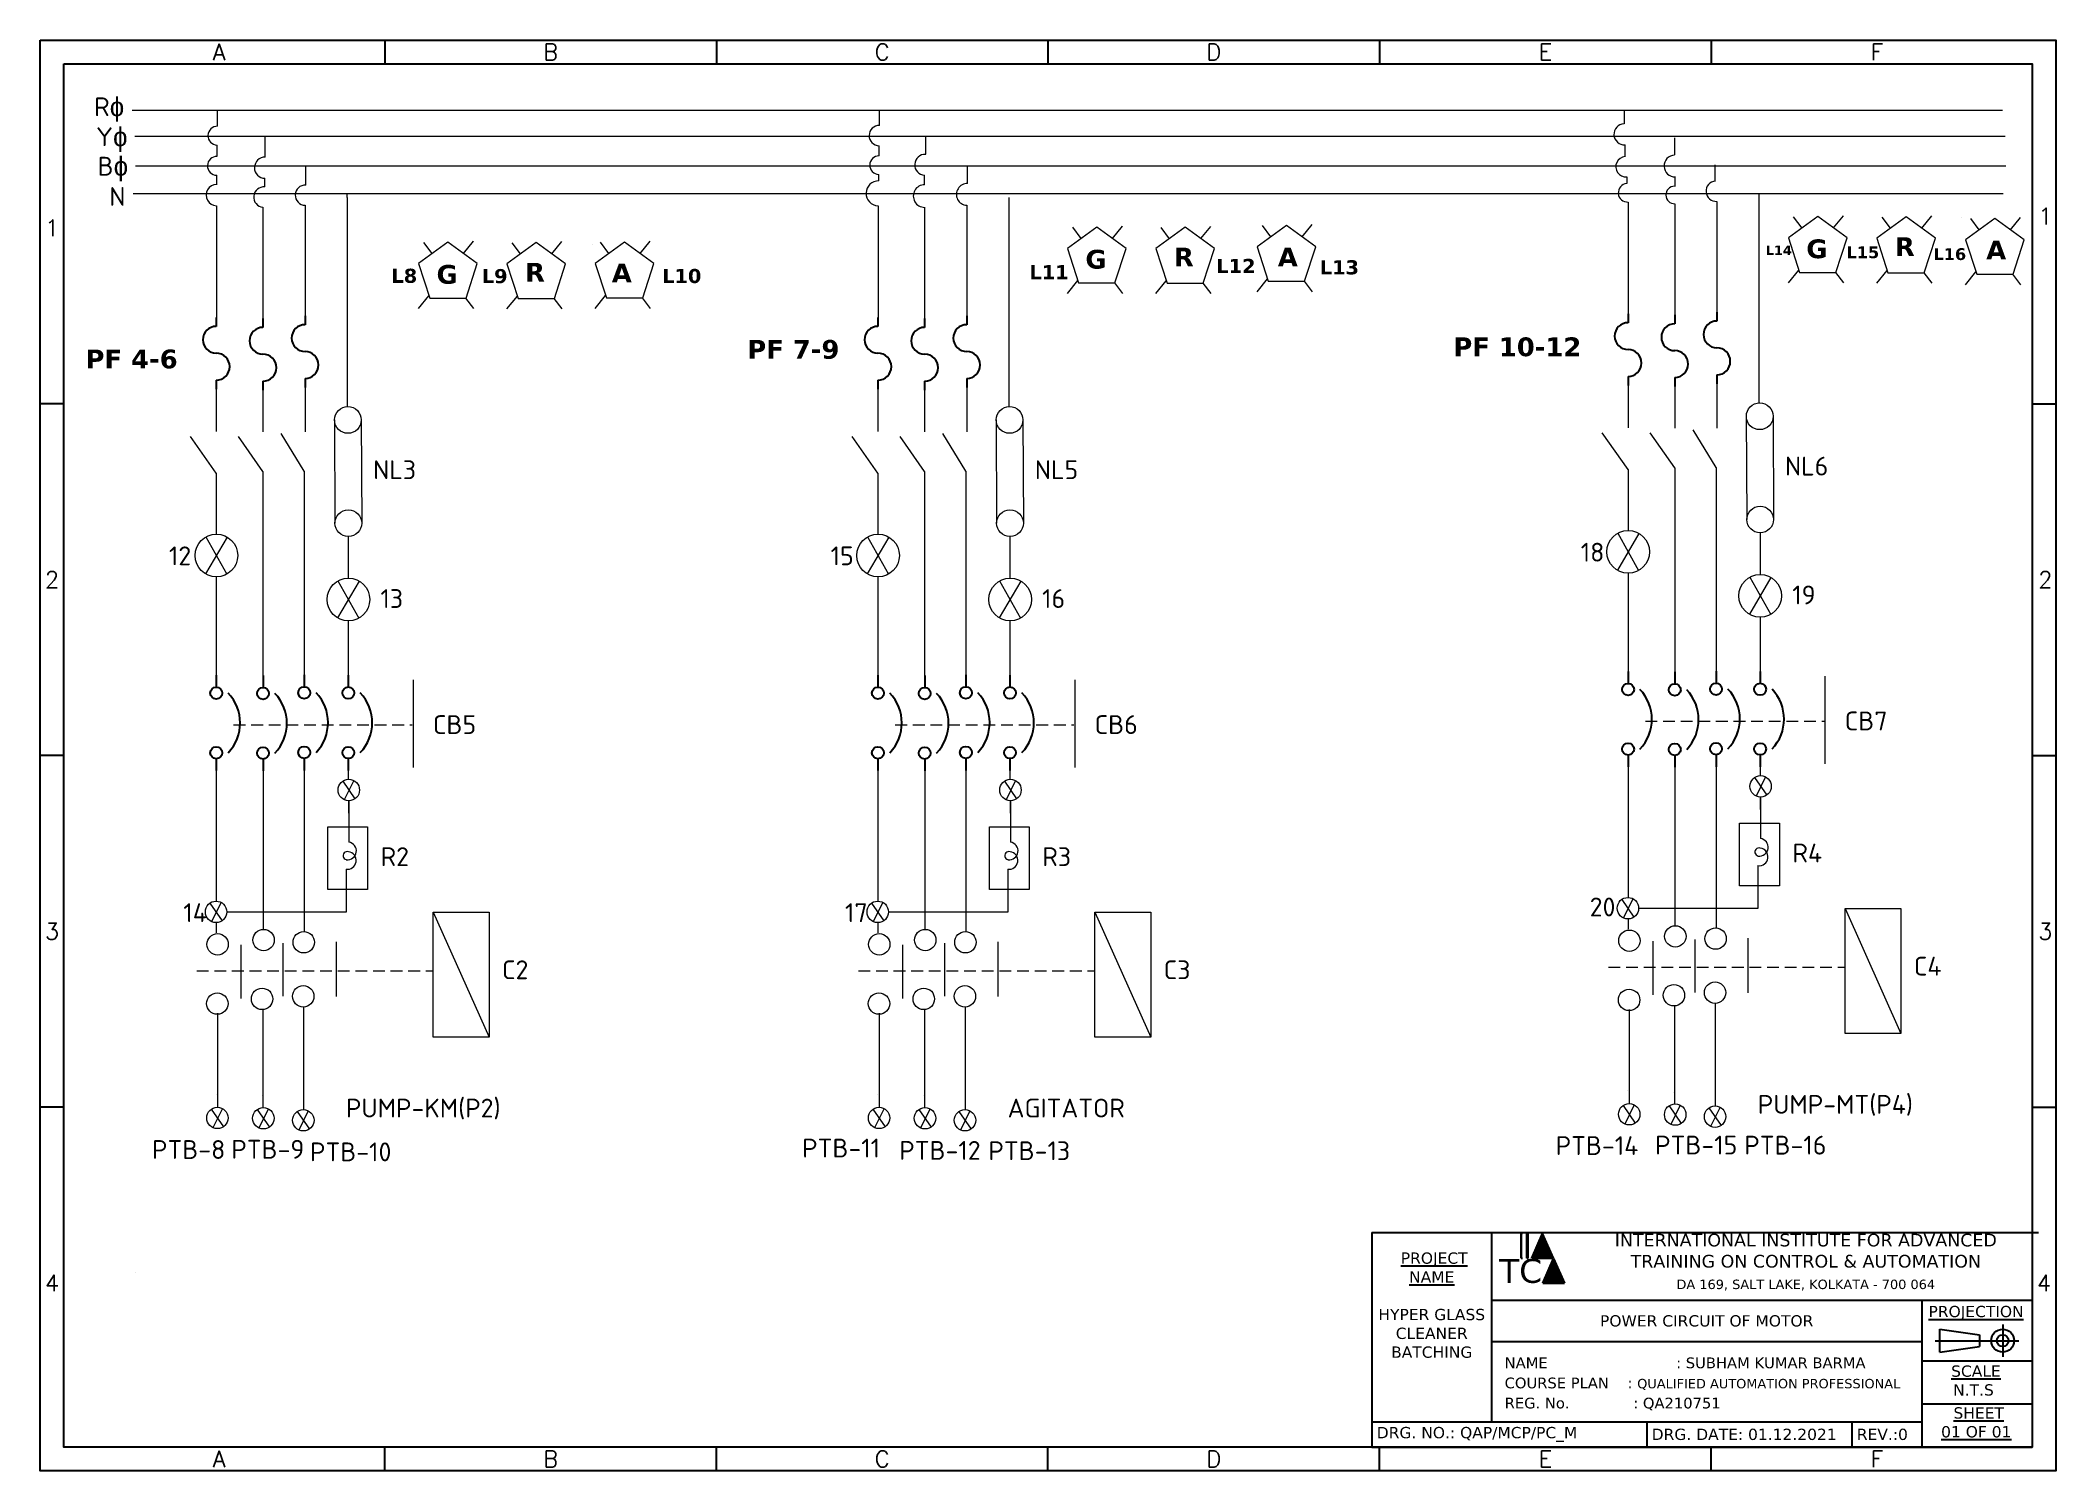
# Model space of a CAD drawing. Header units: millimetres. Extents: x 0 to 63260, y -9015 to 3579.
# Drawn here: x 43184 to 47472, y -3867 to -824 of the extents above; entities that cross this region are included whole.
import ezdxf
from ezdxf.enums import TextEntityAlignment as Align

# ---------------------------------------------------------------- set-up
doc = ezdxf.new("R2010")
doc.units = ezdxf.units.MM
doc.header["$LTSCALE"] = 10
doc.linetypes.add('DASHED', pattern=[0.75, 0.5, -0.25])
doc.styles.add('style2', font='verdana.ttf')

msp = doc.modelspace()

# ---------------------------------------------------------------- texts
at = {"color": 140, "style": 'style2'}
msp.add_text('TC', height=50.87, dxfattribs=at).set_placement((46333.3, -3467.4), align=Align.CENTER)
at = {"color": 2, "char_height": 35, "attachment_point": 5, "style": 'style2'}
for s, insert, width in [('{\\Fromans|c0;A}', (43564.7, -849), 705.35), ('{\\Fromans|c0;B}', (44270, -849), 705.35), ('{\\Fromans|c0;C}', (44975.4, -849), 705.35), ('{\\Fromans|c0;D}', (45680.7, -849), 705.35), ('{\\Fromans|c0;E}', (46386.1, -849), 705.35), ('\\pxqc;{\\Fromans|c0;F}', (47091.4, -849), 705.35), ('{\\Fromans|c0;1}', (47449.5, -1198.2), 50), ('{\\Fromans|c0;1}', (43209.5, -1223.2), 50), ('{\\Fromans|c0;2}', (43209.5, -1971.4), 50), ('{\\Fromans|c0;2}', (47449.5, -1971.4), 50), ('{\\Fromans|c0;3}', (43209.5, -2719.7), 50), ('{\\Fromans|c0;3}', (47449.5, -2719.7), 50), ('{\\Fromans|c0;4}', (43209.5, -3467.9), 50), ('{\\Fromans|c0;4}', (47446.6, -3467.9), 50), ('{\\Fromans|c0;A}', (43564.7, -3842), 705.35), ('{\\Fromans|c0;B}', (44270, -3842), 705.35), ('{\\Fromans|c0;C}', (44975.4, -3842), 705.35), ('{\\Fromans|c0;D}', (45680.7, -3842), 705.35), ('{\\Fromans|c0;E}', (46386.1, -3842), 705.35), ('\\pxqc;{\\Fromans|c0;F}', (47091.4, -3842), 705.35)]:
    msp.add_mtext(s, dxfattribs=dict(at, insert=insert, width=width))
at = {"lineweight": 9, "ltscale": 5, "attachment_point": 1}
for s, width, insert, char_height in [('{\\fISOCPEUR|b1|i0|c0|p34;Rɸ}', 22.558, (43299, -945.4), 40), ('{\\fISOCPEUR|b1|i0|c0|p34;Yɸ}', 22.558, (43303.1, -1009.3), 40), ('{\\fISOCPEUR|b1|i0|c0|p34;Bɸ}', 22.558, (43306.3, -1071.9), 40), ('{\\fISOCPEUR|b1|i0|c0|p34;N}', 22.558, (43331.3, -1136.4), 40), ('{\\fVerdana|b1|i0|c0|p34;R}', 72.089, (47129.4, -1243.1), 40), ('{\\fVerdana|b1|i0|c0|p34;G}', 72.089, (45407.6, -1269.8), 40), ('{\\fVerdana|b1|i0|c0|p34;R}', 72.089, (45595.9, -1265.2), 40), ('{\\fVerdana|b1|i0|c0|p34;A}', 72.089, (45816.9, -1265), 40), ('{\\fVerdana|b1|i0|c0|p34;L14}', 51.97, (46854.7, -1260.7), 20), ('{\\fVerdana|b1|i0|c0|p34;G}', 72.089, (46941.1, -1247.6), 40), ('{\\fVerdana|b1|i0|c0|p34;L15}', 51.97, (47026.5, -1262.6), 25), ('{\\fVerdana|b1|i0|c0|p34;L16}', 51.97, (47211.5, -1266.4), 25), ('{\\fVerdana|b1|i0|c0|p34;A}', 72.089, (47323.8, -1250.1), 40), ('{\\fVerdana|b1|i0|c0|p34;L8}', 51.97, (43931.3, -1310), 30), ('{\\fVerdana|b1|i0|c0|p34;G}', 72.089, (44027.3, -1302), 40), ('{\\fVerdana|b1|i0|c0|p34;L9}', 51.97, (44123.6, -1310.7), 30), ('{\\fVerdana|b1|i0|c0|p34;R}', 72.089, (44215.6, -1297.5), 40), ('{\\fVerdana|b1|i0|c0|p34;A}', 72.089, (44400.2, -1298.9), 40), ('{\\fVerdana|b1|i0|c0|p34;L10}', 51.97, (44507.2, -1310.4), 30), ('{\\fVerdana|b1|i0|c0|p34;L11}', 51.97, (45288.5, -1302.4), 30), ('{\\fVerdana|b1|i0|c0|p34;L12}', 51.97, (45686.1, -1289.1), 30), ('{\\fVerdana|b1|i0|c0|p34;L13}', 51.97, (45906.1, -1292), 30), ('{\\fVerdana|b1|i0|c0|p34;PF 10-12}', 334.848, (46190.3, -1456.1), 40), ('{\\fVerdana|b1|i0|c0|p34;PF 4-6}', 334.848, (43280.7, -1482), 40), ('{\\fVerdana|b1|i0|c0|p34;PF 7-9}', 334.848, (44688.4, -1461.5), 40), ('{\\fISOCPEUR|b1|i0|c0|p34;NL6}', 22.558, (46895.7, -1709.9), 40), ('{\\fISOCPEUR|b1|i0|c0|p34;NL3}', 22.558, (43892.5, -1717.6), 40), ('{\\fISOCPEUR|b1|i0|c0|p34;NL5}', 22.558, (45300, -1717.6), 40), ('{\\fISOCPEUR|b1|i0|c0|p34;12}', 22.558, (43458.1, -1900.8), 40), ('{\\fISOCPEUR|b1|i0|c0|p34;15}', 22.558, (44865.6, -1900.8), 40), ('{\\fISOCPEUR|b1|i0|c0|p34;18}', 22.558, (46461.3, -1893), 40), ('{\\fISOCPEUR|b1|i0|c0|p34;13}', 22.558, (43908, -1991.7), 40), ('{\\fISOCPEUR|b1|i0|c0|p34;16}', 22.558, (45315.5, -1991.7), 40), ('{\\fISOCPEUR|b1|i0|c0|p34;19}', 22.558, (46911.2, -1984), 40), ('{\\fISOCPEUR|b1|i0|c0|p34;CB5}', 22.558, (44019.7, -2259.8), 40), ('{\\fISOCPEUR|b1|i0|c0|p34;CB6}', 22.558, (45427.2, -2259.8), 40), ('{\\fISOCPEUR|b1|i0|c0|p34;CB7}', 22.558, (47022.9, -2252), 40), ('{\\fISOCPEUR|b1|i0|c0|p34;R2}', 22.558, (43908.4, -2540.7), 40), ('{\\fISOCPEUR|b1|i0|c0|p34;R3}', 22.558, (45315.9, -2540.7), 40), ('{\\fISOCPEUR|b1|i0|c0|p34;R4}', 22.558, (46911.6, -2532.9), 40), ('{\\fISOCPEUR|b1|i0|c0|p34;20}', 22.558, (46480.3, -2647.8), 40), ('{\\fISOCPEUR|b1|i0|c0|p34;14}', 22.558, (43488.8, -2659.9), 40), ('{\\fISOCPEUR|b1|i0|c0|p34;17}', 22.558, (44896.3, -2659.9), 40), ('{\\fISOCPEUR|b1|i0|c0|p34;C2}', 22.558, (44166.7, -2781.4), 40), ('{\\fISOCPEUR|b1|i0|c0|p34;C3}', 22.558, (45574.2, -2781.4), 40), ('{\\fISOCPEUR|b1|i0|c0|p34;C4}', 22.558, (47169.9, -2773.7), 40), ('{\\fISOCPEUR|b1|i0|c0|p34;PUMP-KM(P2)}', 40, (43834.6, -3075.6), 40), ('{\\fISOCPEUR|b1|i0|c0|p34;AGITATOR}', 40, (45242.1, -3075.6), 40), ('{\\fISOCPEUR|b1|i0|c0|p34;PUMP-MT(P4)}', 40, (46837.8, -3067.8), 40), ('{\\fISOCPEUR|b1|i0|c0|p34;PTB-8}', 22.558, (43422, -3163.8), 40), ('{\\fISOCPEUR|b1|i0|c0|p34;PTB-9}', 22.558, (43590.7, -3163.3), 40), ('{\\fISOCPEUR|b1|i0|c0|p34;PTB-10}', 22.558, (43758.1, -3168.8), 40), ('{\\fISOCPEUR|b1|i0|c0|p34;PTB-11}', 22.558, (44805, -3160.7), 40), ('{\\fISOCPEUR|b1|i0|c0|p34;PTB-12}', 22.558, (45011.6, -3165.7), 40), ('{\\fISOCPEUR|b1|i0|c0|p34;PTB-13}', 22.558, (45201.2, -3166.4), 40), ('{\\fISOCPEUR|b1|i0|c0|p34;PTB-14}', 22.558, (46407.9, -3155.4), 40), ('{\\fISOCPEUR|b1|i0|c0|p34;PTB-15}', 22.558, (46619.4, -3154.3), 40), ('{\\fISOCPEUR|b1|i0|c0|p34;PTB-16}', 22.558, (46809.1, -3154.5), 40)]:
    msp.add_mtext_dynamic_manual_height_columns(s, width=width, gutter_width=12.5, heights=[0], dxfattribs=dict(at, insert=insert, char_height=char_height))
at = {"color": 140, "width": 963.119, "attachment_point": 2, "style": 'style2'}
for s, insert, char_height in [('INTERNATIONAL INSTITUTE FOR ADVANCED\\PTRAINING ON CONTROL & AUTOMATION', (46940, -3362.9), 27), ('DA 169, SALT LAKE, KOLKATA - 700 064', (46940, -3460.6), 20)]:
    msp.add_mtext(s, dxfattribs=dict(at, insert=insert, char_height=char_height))
at = {"color": 211, "char_height": 24, "style": 'style2'}
for s, insert, width, attachment_point in [('\\pxqc;\\P {\\LPROJECT\\PNAME} \\P\\PHYPER GLASS CLEANER BATCHING', (46016.9, -3495), 254.85, 4), ('\\pxqc;POWER CIRCUIT OF MOTOR', (46729.2, -3548.5), 914.86, 5), ('\\pxqc;{\\LPROJECTION} ', (47302.2, -3531.7), 235, 5), (' {\\LSCALE} \\PN.T.S\\P ', (47296.7, -3695.4), 235, 5), (' {\\LSHEET\\P01 OF 01\\P} ', (47302.6, -3784.4), 235, 5), (' DRG. NO.: QAP/MCP/PC_M', (46016.9, -3789.9), 579.277, 4), (' DRG. DATE: 01.12.2021', (46601.7, -3789.9), 457.43, 4), (' REV.:0 ', (47038, -3789.9), 457.43, 4)]:
    msp.add_mtext(s, dxfattribs=dict(at, insert=insert, width=width, attachment_point=attachment_point))
at = {"color": 211, "insert": (46208.2, -3682.4), "char_height": 22.8, "width": 1173.883, "attachment_point": 4, "line_spacing_factor": 1.125, "style": 'style2'}
msp.add_mtext('^INAME^I^I^I: SUBHAM KUMAR BARMA\\P^ICOURSE PLAN    : {\\H0.87719x;QUALIFIED AUTOMATION PROFESSIONAL}              \\P^IREG. No.^I^I: QA210751', dxfattribs=at)

# ---------------------------------------------------------------- blocks, each defined once
blk = doc.blocks.new('Fuse')
at = {"color": 7}
for p, q in [((0, 0), (0.05, 0)), ((0.35, 0), (0.4, 0))]:
    blk.add_line(p, q, dxfattribs=at)
for centre, start, end in [((0.125, 0), 180, 0), ((0.275, 0), 0, 180)]:
    blk.add_arc(centre, 0.075, start, end, dxfattribs=at)
blk = doc.blocks.new('Circuit Breaker')
at = {"color": 7}
for p, q in [((0, 0), (0.049999, 0)), ((0.349999, 0), (0.399999, 0))]:
    blk.add_line(p, q, dxfattribs=at)
for centre in [(0.074999, 0), (0.324999, 0)]:
    blk.add_circle(centre, 0.025, dxfattribs=at)
blk.add_arc((0.199999, -0.081249), 0.18125, 46.39717, 133.6028, dxfattribs=at)

# ---------------------------------------------------------------- hatches: boundary and pattern name
h = msp.add_hatch(color=140)
h.paths.add_polyline_path([(46337.3, -3362.3), (46334.3, -3362.3), (46334.3, -3414.7), (46337.3, -3414.7)])
h.paths.add_polyline_path([(46349.6, -3362.3), (46346.6, -3362.3), (46346.6, -3414.7), (46349.6, -3414.7)])
for color, points in [(2, [(46380.2, -3362.3), (46357.2, -3414.7), (46403.2, -3414.7)]), (1, [(46403.6, -3415.6), (46380.6, -3468), (46426.6, -3468)])]:
    msp.add_hatch(color=color).paths.add_polyline_path(points)

# ---------------------------------------------------------------- linework, layer by layer
at = {"color": 6}
for p, q in [((43917.3, -824), (43917.3, -874)), ((44622.7, -824), (44622.7, -874)), ((45328, -824), (45328, -874)), ((46033.4, -824), (46033.4, -874)), ((46738.7, -824), (46738.7, -874)), ((43234.5, -1597.3), (43184.5, -1597.3)), ((47421.6, -1597.3), (47471.3, -1597.3)), ((43234.5, -2345.5), (43184.5, -2345.5)), ((47421.6, -2345.5), (47471.6, -2345.5)), ((43234.5, -3093.8), (43184.5, -3093.8)), ((47421.6, -3093.8), (47471.6, -3093.8)), ((43917.3, -3867), (43917.3, -3817)), ((44622.7, -3867), (44622.7, -3817)), ((45328, -3867), (45328, -3817)), ((46033.4, -3867), (46033.4, -3817)), ((46738.7, -3867), (46738.7, -3817))]:
    msp.add_line(p, q, dxfattribs=at)
at = {"lineweight": 9, "ltscale": 5}
for p, q in [((43380.2, -972.5), (47358.3, -972.5)), ((43561.5, -1006.8), (43561.5, -972.5)), ((44969.4, -1005), (44969.4, -972.5)), ((46526.1, -972.5), (46553.4, -972.5)), ((46553.4, -972.5), (46553.4, -1001.7)), ((43385.8, -1027.7), (47363.9, -1027.7)), ((43662.9, -1054.8), (43662.9, -1027.7)), ((45068, -1048.1), (45068, -1027.7)), ((43560.6, -1070.8), (43560.6, -1046.9)), ((43560.6, -1046.9), (43560.6, -1046.9)), ((43662.9, -1072.4), (43662.9, -1054.8)), ((43662.9, -1054.8), (43662.9, -1054.8)), ((44968.8, -1069.9), (44968.8, -1048.2)), ((44968.8, -1048.2), (44968.8, -1048.2)), ((45068, -1066.6), (45068, -1048.1)), ((46555.4, -1046.6), (46555.4, -1071.6)), ((46660.9, -1031.2), (46660.9, -1067.5)), ((43387.3, -1091.4), (47365.4, -1091.4)), ((43559.8, -1131.2), (43559.8, -1111.1)), ((43749.1, -1131.9), (43749.1, -1091.4)), ((44968.2, -1123.1), (44968.2, -1109.3)), ((45065.6, -1131.2), (45065.6, -1111.1)), ((45157.1, -1128.9), (45157.1, -1091.4)), ((46559.1, -1114.4), (46559.1, -1129)), ((46661.5, -1114.1), (46661.5, -1135)), ((46746.8, -1089), (46746.8, -1124.3)), ((43381.7, -1150), (47359.8, -1150)), ((43662.3, -1136.1), (43662.3, -1117.5)), ((43837, -1158.3), (43837, -1150)), ((46840.2, -1150.5), (46840.2, -1405.1)), ((43559.1, -1175.9), (43559.1, -1413.6)), ((43658.1, -1179.3), (43658.1, -1415.8)), ((43747.8, -1175.1), (43747.8, -1410.4)), ((43837, -1158.3), (43837, -1412.8)), ((44966.6, -1175.9), (44966.6, -1413.6)), ((45065.6, -1179.3), (45065.6, -1415.8)), ((45155.3, -1175.1), (45155.3, -1410.4)), ((45244.5, -1158.3), (45244.5, -1412.8)), ((46562.2, -1168.1), (46562.2, -1405.8)), ((46661.3, -1171.6), (46661.3, -1408)), ((46751, -1167.3), (46751, -1402.7)), ((46932.1, -1223.4), (46914.2, -1199.7)), ((46914.2, -1199.7), (46914.2, -1199.7)), ((46998.6, -1223.3), (47019.9, -1197.2)), ((47019.9, -1197.2), (47019.9, -1197.2)), ((47120.1, -1223.9), (47102.2, -1200.2)), ((47102.2, -1200.2), (47102.2, -1200.2)), ((47186.5, -1223.8), (47207.9, -1197.7)), ((45398.6, -1245.5), (45380.7, -1221.8)), ((45380.7, -1221.8), (45380.7, -1221.8)), ((45465, -1245.5), (45486.4, -1219.3)), ((45486.4, -1219.3), (45486.4, -1219.3)), ((45586.6, -1246.1), (45568.6, -1222.4)), ((45568.6, -1222.4), (45568.6, -1222.4)), ((45653, -1246), (45674.4, -1219.9)), ((45802, -1241.8), (45784, -1218.1)), ((45868.4, -1241.8), (45889.8, -1215.6)), ((47271.9, -1201.8), (47271.9, -1201.8)), ((47308.9, -1226.9), (47291, -1203.2)), ((47375.3, -1226.9), (47396.7, -1200.7)), ((44018.3, -1277.7), (44000.4, -1254)), ((44000.4, -1254), (44000.4, -1254)), ((44084.7, -1277.7), (44106.1, -1251.5)), ((44106.1, -1251.5), (44106.1, -1251.5)), ((44206.2, -1278.3), (44188.3, -1254.6)), ((44188.3, -1254.6), (44188.3, -1254.6)), ((44272.7, -1278.2), (44294.1, -1252.1)), ((44359.3, -1259), (44359.3, -1259)), ((44394.1, -1277.4), (44376.1, -1253.7)), ((44460.5, -1277.4), (44481.9, -1251.2)), ((46902.9, -1340.3), (46925.2, -1313.1)), ((47020.6, -1340.3), (47003.7, -1318.1)), ((47090.9, -1340.8), (47113.1, -1313.7)), ((47208.5, -1340.8), (47191.7, -1318.6)), ((47279.7, -1343.9), (47301.9, -1316.7)), ((47397.3, -1343.9), (47380.5, -1321.6)), ((43989.1, -1394.7), (44011.3, -1367.5)), ((44177.1, -1395.2), (44199.3, -1368.1)), ((44364.9, -1394.4), (44387.1, -1367.2)), ((45369.4, -1362.5), (45391.6, -1335.3)), ((45487, -1362.5), (45470.2, -1340.2)), ((45557.4, -1363), (45579.6, -1335.8)), ((45675, -1363), (45658.2, -1340.8)), ((45772.8, -1358.8), (45795, -1331.6)), ((45890.4, -1358.8), (45873.6, -1336.6)), ((43559.1, -1413.6), (43559.1, -1413.6)), ((43837, -1412.8), (43837, -1603.3)), ((44106.7, -1394.7), (44089.9, -1372.5)), ((44294.7, -1395.2), (44277.9, -1373)), ((44482.5, -1394.4), (44465.7, -1372.1)), ((44966.6, -1413.6), (44966.6, -1413.6)), ((45244.5, -1412.8), (45244.5, -1603.3)), ((46562.2, -1405.8), (46562.2, -1405.8)), ((46840.2, -1405.1), (46840.2, -1595.5)), ((43558.8, -1565.9), (43558.8, -1656.6)), ((43658.1, -1568.1), (43658.1, -1657.3)), ((43747.7, -1562.4), (43747.7, -1657.3)), ((44966.3, -1565.9), (44966.3, -1656.6)), ((45065.6, -1568.1), (45065.6, -1657.3)), ((45155.2, -1562.4), (45155.2, -1657.3)), ((46562, -1558.2), (46562, -1648.8)), ((46661.3, -1560.4), (46661.3, -1649.5)), ((46750.9, -1554.6), (46750.9, -1649.5)), ((46813.5, -1623.9), (46814.5, -1843.6)), ((46870.4, -1623.9), (46871.3, -1843.5)), ((43558.7, -1745.1), (43503.7, -1666.7)), ((43503.7, -1666.7), (43503.7, -1666.7)), ((43658.1, -1741.6), (43605.8, -1666.7)), ((43605.8, -1666.7), (43605.8, -1666.7)), ((43658.1, -1657.3), (43658.1, -1657.3)), ((43746, -1740.5), (43697, -1660.3)), ((43747.7, -1657.3), (43747.7, -1657.3)), ((43810.4, -1631.7), (43811.3, -1851.3)), ((43867.2, -1631.7), (43868.1, -1851.2)), ((44966.2, -1745.1), (44911.2, -1666.7)), ((44911.2, -1666.7), (44911.2, -1666.7)), ((45065.6, -1741.6), (45013.3, -1666.7)), ((45013.3, -1666.7), (45013.3, -1666.7)), ((45065.6, -1657.3), (45065.6, -1657.3)), ((45153.5, -1740.5), (45104.5, -1660.3)), ((45155.2, -1657.3), (45155.2, -1657.3)), ((45217.9, -1631.7), (45218.8, -1851.3)), ((45274.7, -1631.7), (45275.6, -1851.2)), ((46561.9, -1737.3), (46506.9, -1658.9)), ((46506.9, -1658.9), (46506.9, -1658.9)), ((46661.3, -1733.9), (46609, -1658.9)), ((46609, -1658.9), (46609, -1658.9)), ((46661.3, -1649.5), (46661.3, -1649.5)), ((46749.2, -1732.7), (46700.2, -1652.6)), ((46750.9, -1649.5), (46750.9, -1649.5)), ((43558.7, -1745.1), (43558.7, -1874.6)), ((43558.7, -1745.1), (43558.7, -1745.1)), ((43658.1, -1741.6), (43658.1, -1978.4)), ((43746, -1740.5), (43746, -1979.6)), ((44966.2, -1745.1), (44966.2, -1874.6)), ((44966.2, -1745.1), (44966.2, -1745.1)), ((45065.6, -1741.6), (45065.6, -1978.4)), ((45153.5, -1740.5), (45153.5, -1979.6)), ((46561.9, -1737.3), (46561.9, -1866.8)), ((46561.9, -1737.3), (46561.9, -1737.3)), ((46661.3, -1733.9), (46661.3, -1970.7)), ((46749.2, -1732.7), (46749.2, -1971.8)), ((43581.8, -1880.8), (43536.1, -1959.1)), ((43536.7, -1880.4), (43581.2, -1959.5)), ((43839.7, -1879.7), (43839.7, -1968.3)), ((44989.3, -1880.8), (44943.6, -1959.1)), ((44944.2, -1880.4), (44988.7, -1959.5)), ((45247.2, -1879.7), (45247.2, -1968.3)), ((46585, -1873), (46539.3, -1951.4)), ((46539.9, -1872.7), (46584.4, -1951.7)), ((46842.9, -1872), (46842.9, -1960.5)), ((43558.7, -1919.5), (43558.7, -1920.4)), ((44966.2, -1919.5), (44966.2, -1920.4)), ((46561.9, -1911.7), (46561.9, -1912.6)), ((43558.7, -1965.3), (43558.7, -1978.4)), ((44966.2, -1965.3), (44966.2, -1978.4)), ((46561.9, -1957.6), (46561.9, -1970.7)), ((46561.9, -1970.7), (46561.9, -1970.7)), ((46561.9, -1970.7), (46561.9, -2167.9)), ((46661.3, -1970.7), (46661.3, -1970.7)), ((46661.3, -1970.7), (46661.3, -2167.9)), ((46749.2, -1971.8), (46749.2, -1971.8)), ((46749.2, -1971.8), (46749.2, -2167.9)), ((46865.9, -1966.7), (46820.2, -2045)), ((46820.8, -1966.4), (46865.3, -2045.4)), ((43558.7, -1978.4), (43558.7, -1978.4)), ((43558.7, -1978.4), (43558.7, -2175.6)), ((43658.1, -1978.4), (43658.1, -1978.4)), ((43658.1, -1978.4), (43658.1, -2175.6)), ((43746, -1979.6), (43746, -1979.6)), ((43746, -1979.6), (43746, -2175.6)), ((43862.7, -1974.5), (43817, -2052.8)), ((43817.6, -1974.1), (43862.1, -2053.1)), ((43839.7, -2013.4), (43839.7, -2013.9)), ((44966.2, -1978.4), (44966.2, -1978.4)), ((44966.2, -1978.4), (44966.2, -2175.6)), ((45065.6, -1978.4), (45065.6, -1978.4)), ((45065.6, -1978.4), (45065.6, -2175.6)), ((45153.5, -1979.6), (45153.5, -1979.6)), ((45153.5, -1979.6), (45153.5, -2175.6)), ((45270.2, -1974.5), (45224.5, -2052.8)), ((45225.1, -1974.1), (45269.6, -2053.1)), ((45247.2, -2013.4), (45247.2, -2013.9)), ((46842.9, -2005.6), (46842.9, -2006.1)), ((46842.9, -2051.2), (46842.9, -2167.9)), ((43839.7, -2059), (43839.7, -2175.6)), ((45247.2, -2059), (45247.2, -2175.6)), ((43558.7, -2175.6), (43558.7, -2175.6)), ((43658.1, -2175.6), (43658.1, -2175.6)), ((43746, -2175.6), (43746, -2175.6)), ((43839.7, -2175.6), (43839.7, -2175.6)), ((43977.4, -2184.3), (43977.4, -2370.9)), ((44966.2, -2175.6), (44966.2, -2175.6)), ((45065.6, -2175.6), (45065.6, -2175.6)), ((45153.5, -2175.6), (45153.5, -2175.6)), ((45247.2, -2175.6), (45247.2, -2175.6)), ((45384.9, -2184.3), (45384.9, -2370.9)), ((46561.9, -2167.9), (46561.9, -2167.9)), ((46661.3, -2167.9), (46661.3, -2167.9)), ((46749.2, -2167.9), (46749.2, -2167.9)), ((46842.9, -2167.9), (46842.9, -2167.9)), ((46980.6, -2176.5), (46980.6, -2363.2)), ((43558.7, -2377.8), (43558.7, -2586.9)), ((43658.2, -2378.5), (43658.2, -2589.9)), ((43745.8, -2377.1), (43745.8, -2588.7)), ((43827.8, -2400.2), (43853.7, -2437.8)), ((43851.4, -2398.8), (43831.2, -2439.8)), ((43839.7, -2377.6), (43839.7, -2396.8)), ((43839.7, -2396.8), (43839.7, -2396.8)), ((44966.2, -2377.8), (44966.2, -2586.9)), ((45065.7, -2378.5), (45065.7, -2589.9)), ((45153.3, -2377.1), (45153.3, -2588.7)), ((45235.3, -2400.2), (45261.2, -2437.8)), ((45258.9, -2398.8), (45238.7, -2439.8)), ((45247.2, -2377.6), (45247.2, -2396.8)), ((45247.2, -2396.8), (45247.2, -2396.8)), ((46561.9, -2370), (46561.9, -2579.2)), ((46661.3, -2370.7), (46661.3, -2582.2)), ((46749, -2369.3), (46749, -2580.9)), ((46831, -2392.5), (46856.9, -2430)), ((46854.5, -2391), (46834.4, -2432)), ((46842.9, -2369.8), (46842.9, -2389)), ((46842.9, -2389), (46842.9, -2389)), ((43840.7, -2441.8), (43840.7, -2468.4)), ((43840.7, -2468.4), (43840.7, -2441.8)), ((45248.2, -2441.8), (45248.2, -2468.4)), ((45248.2, -2468.4), (45248.2, -2441.8)), ((46843.9, -2434.1), (46843.9, -2460.7)), ((46843.9, -2460.7), (46843.9, -2434.1)), ((43840.7, -2468.4), (43840.6, -2530)), ((43840.7, -2468.4), (43840.7, -2468.4)), ((45248.2, -2468.4), (45248.1, -2530)), ((45248.2, -2468.4), (45248.2, -2468.4)), ((46843.9, -2460.7), (46843.7, -2522.2)), ((46843.9, -2460.7), (46843.9, -2460.7)), ((46843.7, -2522.2), (46843.7, -2522.2)), ((46843.7, -2522.2), (46843.7, -2522.2)), ((43558.7, -2568.9), (43558.7, -2655.4)), ((43840.6, -2530), (43840.6, -2530)), ((43840.6, -2530), (43840.6, -2530)), ((44966.2, -2568.9), (44966.2, -2655.4)), ((45248.1, -2530), (45248.1, -2530)), ((45248.1, -2530), (45248.1, -2530)), ((46561.9, -2561.2), (46561.9, -2647.6)), ((43558.7, -2586.9), (43558.7, -2586.9)), ((43658.2, -2589.9), (43658.2, -2589.9)), ((43658.2, -2589.9), (43658.2, -2715.7)), ((43745.8, -2588.7), (43745.8, -2588.7)), ((43745.8, -2588.7), (43745.8, -2720.2)), ((43834.9, -2587.5), (43834.9, -2624.1)), ((44966.2, -2586.9), (44966.2, -2586.9)), ((45065.7, -2589.9), (45065.7, -2589.9)), ((45065.7, -2589.9), (45065.7, -2715.7)), ((45153.3, -2588.7), (45153.3, -2588.7)), ((45153.3, -2588.7), (45153.3, -2720.2)), ((45242.4, -2587.5), (45242.4, -2624.1)), ((46561.9, -2579.2), (46561.9, -2579.2)), ((46661.3, -2582.2), (46661.3, -2582.2)), ((46661.3, -2582.2), (46661.3, -2708)), ((46749, -2580.9), (46749, -2580.9)), ((46749, -2580.9), (46749, -2712.5)), ((46838.1, -2579.8), (46838.1, -2616.3)), ((43569, -2658), (43548.9, -2699)), ((43834.9, -2624.1), (43834.9, -2679)), ((44976.5, -2658), (44956.4, -2699)), ((45242.4, -2624.1), (45242.4, -2679)), ((46548.6, -2651.7), (46574.5, -2689.2)), ((46572.2, -2650.2), (46552.1, -2691.2)), ((46838.1, -2616.3), (46838.1, -2671.2)), ((43535.6, -2679), (43535.3, -2679)), ((43545.4, -2659.4), (43571.3, -2697)), ((43558.7, -2678.7), (43558.7, -2679)), ((43558.9, -2679), (43558.7, -2679)), ((43834.9, -2679), (43581.2, -2679)), ((44020.4, -2678.7), (44139.4, -2945)), ((44943.1, -2679), (44942.8, -2679)), ((44952.9, -2659.4), (44978.8, -2697)), ((44966.2, -2678.7), (44966.2, -2679)), ((44966.4, -2679), (44966.2, -2679)), ((45242.4, -2679), (44988.7, -2679)), ((45427.9, -2678.7), (45546.9, -2945)), ((46538.7, -2671.2), (46538.5, -2671.2)), ((46561.9, -2670.9), (46561.9, -2671.2)), ((46562.1, -2671.2), (46561.9, -2671.2)), ((46561.9, -2693.3), (46561.9, -2714.7)), ((46838.1, -2671.2), (46584.4, -2671.2)), ((47023.6, -2670.9), (47142.5, -2937.3)), ((43558.7, -2701), (43558.7, -2722.5)), ((43558.7, -2722.5), (43558.7, -2722.5)), ((43658.2, -2715.7), (43658.2, -2715.7)), ((43745.8, -2720.2), (43745.8, -2720.2)), ((43813.8, -2741.7), (43813.8, -2858)), ((44966.2, -2701), (44966.2, -2722.5)), ((44966.2, -2722.5), (44966.2, -2722.5)), ((45065.7, -2715.7), (45065.7, -2715.7)), ((45153.3, -2720.2), (45153.3, -2720.2)), ((45221.3, -2741.7), (45221.3, -2858)), ((46561.9, -2714.7), (46561.9, -2714.7)), ((46614.4, -2740.3), (46614.4, -2855)), ((46661.3, -2708), (46661.3, -2708)), ((46703.8, -2737.1), (46703.8, -2850)), ((46749, -2712.5), (46749, -2712.5)), ((46817, -2733.9), (46817, -2850.2)), ((43611.3, -2748), (43611.3, -2862.8)), ((43700.6, -2744.8), (43700.6, -2857.8)), ((45018.8, -2748), (45018.8, -2862.8)), ((45108.1, -2744.8), (45108.1, -2857.8)), ((44019.5, -2803.8), (44019.5, -2803.8)), ((45427, -2803.8), (45427, -2803.8)), ((47022.7, -2796.1), (47022.7, -2796.1)), ((43611.3, -2862.8), (43611.3, -2862.8)), ((43700.6, -2857.8), (43700.6, -2857.8)), ((43813.8, -2858), (43813.8, -2858)), ((45018.8, -2862.8), (45018.8, -2862.8)), ((45108.1, -2857.8), (45108.1, -2857.8)), ((45221.3, -2858), (45221.3, -2858)), ((46614.4, -2855), (46614.4, -2855)), ((46703.8, -2850), (46703.8, -2850)), ((46817, -2850.2), (46817, -2850.2)), ((43561.2, -2893.9), (43561.2, -3093.8)), ((43657.8, -2885.4), (43657.8, -3094.4)), ((43744.2, -2880.9), (43744.2, -3098.7)), ((44968.7, -2893.9), (44968.7, -3093.8)), ((45065.3, -2885.4), (45065.3, -3094.4)), ((45151.7, -2880.9), (45151.7, -3098.7)), ((46564.3, -2886.1), (46564.3, -3086)), ((46661, -2877.7), (46661, -3086.6)), ((46747.4, -2873.2), (46747.4, -3091)), ((44139.4, -2945), (44139.4, -2945)), ((45546.9, -2945), (45546.9, -2945)), ((47142.5, -2937.3), (47142.5, -2937.3)), ((43558.7, -3066.2), (43558.7, -3066.2)), ((43656.4, -3069.2), (43656.4, -3069.2)), ((43743.4, -3073.8), (43743.4, -3073.8)), ((44966.2, -3066.2), (44966.2, -3066.2)), ((45063.9, -3069.2), (45063.9, -3069.2)), ((45150.9, -3073.8), (45150.9, -3073.8)), ((46561.8, -3058.4), (46561.8, -3058.4)), ((46659.6, -3061.5), (46659.6, -3061.5)), ((46746.6, -3066.1), (46746.6, -3066.1)), ((43548.2, -3097.8), (43574.1, -3135.4)), ((43571.8, -3096.4), (43551.7, -3137.4)), ((43646, -3098.4), (43671.9, -3136)), ((43669.6, -3097), (43649.5, -3137.9)), ((43730.9, -3102.7), (43756.8, -3140.3)), ((43754.5, -3101.3), (43734.4, -3142.3)), ((44955.7, -3097.8), (44981.6, -3135.4)), ((44979.3, -3096.4), (44959.2, -3137.4)), ((45053.5, -3098.4), (45079.4, -3136)), ((45077.1, -3097), (45057, -3137.9)), ((45138.4, -3102.7), (45164.3, -3140.3)), ((45162, -3101.3), (45141.9, -3142.3)), ((46551.4, -3090), (46577.3, -3127.6)), ((46575, -3088.6), (46554.9, -3129.6)), ((46649.2, -3090.6), (46675.1, -3128.2)), ((46672.8, -3089.2), (46652.7, -3130.2)), ((46734.1, -3095), (46760, -3132.6)), ((46757.7, -3093.6), (46737.6, -3134.5)), ((43387.1, -3445.3), (43387.1, -3445.3))]:
    msp.add_line(p, q, dxfattribs=at)
at = {"linetype": 'DASHED', "lineweight": 9, "ltscale": 5}
for p, q in [((43595.7, -2280.1), (43975.8, -2280.1)), ((45003.2, -2280.1), (45383.3, -2280.1)), ((46598.9, -2272.4), (46979, -2272.4)), ((43517.2, -2803.8), (44019.5, -2803.8)), ((44924.7, -2803.8), (45427, -2803.8)), ((46520.4, -2796.1), (47022.7, -2796.1))]:
    msp.add_line(p, q, dxfattribs=at)
at = {"color": 84}
for p, q in [((47421.6, -3336.2), (47421.6, -3817)), ((46016.9, -3360.1), (46016.9, -3817)), ((46016.9, -3360.1), (47434.9, -3360.1)), ((46271.7, -3360.1), (46271.7, -3762.8)), ((46271.7, -3504.6), (47421.6, -3504.6)), ((47186.6, -3504.6), (47186.6, -3817)), ((46271.7, -3592.4), (47186.6, -3592.4)), ((47186.6, -3633), (47421.6, -3633)), ((47186.6, -3725), (47421.6, -3725)), ((46016.9, -3762.8), (47186.6, -3762.8)), ((46601.7, -3762.8), (46601.7, -3817)), ((47038, -3762.8), (47038, -3817)), ((46016.9, -3817), (47421.6, -3817))]:
    msp.add_line(p, q, dxfattribs=at)
at = {"color": 140}
for p, q in [((46337.3, -3362.3), (46334.3, -3362.3)), ((46334.3, -3414.7), (46334.3, -3362.3)), ((46349.6, -3362.3), (46346.6, -3362.3)), ((46346.6, -3414.7), (46346.6, -3362.3)), ((46349.6, -3414.7), (46349.6, -3362.3))]:
    msp.add_line(p, q, dxfattribs=at)
at = {"color": 2}
for p, q in [((46357.2, -3414.7), (46380.2, -3362.3)), ((46403.2, -3414.7), (46380.2, -3362.3)), ((46357.2, -3414.7), (46403.2, -3414.7))]:
    msp.add_line(p, q, dxfattribs=at)
at = {"color": 4}
for p, q in [((46334.3, -3414.7), (46337.3, -3414.7)), ((46346.6, -3414.7), (46349.6, -3414.7))]:
    msp.add_line(p, q, dxfattribs=at)
at = {"color": 1}
for p, q in [((46380.6, -3468), (46403.6, -3415.6)), ((46403.6, -3415.6), (46426.6, -3468)), ((46380.6, -3468), (46426.6, -3468))]:
    msp.add_line(p, q, dxfattribs=at)
at = {"color": 160}
for p, q in [((47358.8, -3556.2), (47358.8, -3624.8)), ((47215.1, -3590.5), (47393.1, -3590.5)), ((47225.1, -3566.2), (47309.4, -3578)), ((47225.1, -3614.8), (47309.4, -3603))]:
    msp.add_line(p, q, dxfattribs=at)
at = {"color": 240}
for points in [[(43184.5, -824), (47471.6, -824), (47471.6, -3867), (43184.5, -3867)], [(43234.5, -874), (47421.6, -874), (47421.6, -3817), (43234.5, -3817)]]:
    msp.add_lwpolyline(points, close=True, dxfattribs=at)
at = {"lineweight": 9, "ltscale": 5}
for points in [[(46965.4, -1199.2), (46902.9, -1244.6), (46926.8, -1318.1), (47004, -1318.1), (47027.9, -1244.6)], [(47153.4, -1199.7), (47090.9, -1245.1), (47114.7, -1318.6), (47192, -1318.6), (47215.8, -1245.1)], [(45431.9, -1221.4), (45369.4, -1266.8), (45393.2, -1340.2), (45470.5, -1340.2), (45494.3, -1266.8)], [(45619.8, -1221.9), (45557.3, -1267.3), (45581.2, -1340.8), (45658.4, -1340.8), (45682.3, -1267.3)], [(45835.2, -1217.7), (45772.7, -1263.1), (45796.6, -1336.6), (45873.9, -1336.6), (45897.7, -1263.1)], [(47342.2, -1202.8), (47279.7, -1248.2), (47303.5, -1321.6), (47380.8, -1321.6), (47404.7, -1248.2)], [(44051.5, -1253.6), (43989, -1299), (44012.9, -1372.5), (44090.2, -1372.5), (44114, -1299)], [(44239.5, -1254.1), (44177, -1299.5), (44200.9, -1373), (44278.1, -1373), (44302, -1299.5)], [(44427.3, -1253.3), (44364.8, -1298.7), (44388.7, -1372.1), (44465.9, -1372.1), (44489.8, -1298.7)], [(43796.1, -2497.2), (43880.8, -2497.2), (43880.8, -2630.7), (43796.1, -2630.7)], [(45203.6, -2497.2), (45288.3, -2497.2), (45288.3, -2630.7), (45203.6, -2630.7)], [(46799.2, -2489.5), (46884, -2489.5), (46884, -2622.9), (46799.2, -2622.9)], [(44020.4, -2678.7), (44139.4, -2678.7), (44139.4, -2945), (44020.4, -2945)], [(45427.9, -2678.7), (45546.9, -2678.7), (45546.9, -2945), (45427.9, -2945)], [(47023.6, -2670.9), (47142.5, -2670.9), (47142.5, -2937.3), (47023.6, -2937.3)]]:
    msp.add_lwpolyline(points, close=True, dxfattribs=at)
at = {"color": 160}
for points in [[(47225.1, -3614.8), (47225.1, -3566.2)], [(47309.4, -3578), (47309.4, -3603)]]:
    msp.add_lwpolyline(points, dxfattribs=at)
at = {"lineweight": 9, "ltscale": 5}
for centre, radius in [((43838.8, -1631.7), 28.4), ((45246.3, -1631.7), 28.4), ((46842, -1623.9), 28.4), ((43839.7, -1851.3), 28.4), ((45247.2, -1851.3), 28.4), ((46842.9, -1843.6), 28.4), ((43559, -1920), 45.4), ((44966.5, -1920), 45.4), ((46562.2, -1912.2), 45.4), ((43839.9, -2013.6), 45.4), ((45247.4, -2013.6), 45.4), ((46843, -2005.9), 45.4), ((43840.7, -2419), 22.8), ((45248.2, -2419), 22.8), ((46843.9, -2411.2), 22.8), ((43558.4, -2678.2), 22.8), ((44965.9, -2678.2), 22.8), ((46561.6, -2670.4), 22.8), ((43561.6, -2747.3), 22.8), ((43659.4, -2738.2), 22.8), ((43744.9, -2742.8), 22.8), ((44969.1, -2747.3), 22.8), ((45066.9, -2738.2), 22.8), ((45152.4, -2742.8), 22.8), ((46564.8, -2739.6), 22.8), ((46662.5, -2730.4), 22.8), ((46748.1, -2735), 22.8), ((46747, -2850), 22.8), ((43561, -2873.3), 22.8), ((43656.3, -2863.3), 22.8), ((43743.8, -2857.8), 22.8), ((44968.5, -2873.3), 22.8), ((45063.8, -2863.3), 22.8), ((45151.3, -2857.8), 22.8), ((46564.2, -2865.5), 22.8), ((46659.5, -2855.5), 22.8), ((46564.4, -3108.8), 22.8), ((46662.2, -3109.4), 22.8), ((43561.2, -3116.6), 22.8), ((43659, -3117.2), 22.8), ((43743.9, -3121.5), 22.8), ((44968.7, -3116.6), 22.8), ((45066.5, -3117.2), 22.8), ((45151.4, -3121.5), 22.8), ((46747.1, -3113.8), 22.8)]:
    msp.add_circle(centre, radius, dxfattribs=at)
at = {"color": 160}
for radius in [24.3, 12.5]:
    msp.add_circle((47358.8, -3590.5), radius, dxfattribs=at)
at = {"lineweight": 9, "ltscale": 5}
for centre, radius, start, end in [((43561.1, -1026.8), 20, 88.724, 268.724), ((44969.1, -1026.6), 21.6, 89.2055, 269.2055), ((46554.4, -1024.1), 22.5, 92.6592, 272.6592), ((43560.2, -1091), 20.1, 88.8491, 268.8491), ((44968.5, -1089.6), 19.7, 89.1167, 269.1167), ((45066.8, -1088.9), 22.3, 86.9207, 266.9207), ((46557.3, -1093), 21.5, 94.8892, 274.8892), ((46661.8, -1091.4), 23.3, 92.124, 272.124), ((43662.6, -1095), 22.6, 89.2874, 269.2874), ((43559.4, -1153.5), 22.4, 89.0416, 269.0416), ((43660.2, -1157.7), 21.7, 84.4613, 264.4613), ((43748.4, -1153.5), 21.6, 88.2361, 268.2361), ((44967.4, -1149.5), 26.4, 88.1943, 268.1943), ((45065.6, -1155.3), 24.1, 89.982, 269.982), ((45156.2, -1152), 23.1, 87.757, 267.757), ((46560.7, -1148.5), 19.6, 94.5913, 274.5913), ((46661.1, -1153.2), 18.7, 90.82, 270.82), ((46749.4, -1145), 21.7, 94.2446, 274.2446), ((46841.2, -2540.8), 18.8, 262.1407, 82.1407), ((43837.3, -2558.6), 8.75, 71.5159, 274.5237), ((43837.5, -2568.9), 18.8, 262.1407, 82.1407), ((43838, -2548.6), 18.8, 262.1407, 82.1407), ((45244.8, -2558.6), 8.75, 71.5159, 274.5237), ((45245, -2568.9), 18.8, 262.1407, 82.1407), ((45245.5, -2548.6), 18.8, 262.1407, 82.1407), ((46840.5, -2550.9), 8.75, 71.5159, 274.5237), ((46840.7, -2561.2), 18.8, 262.1407, 82.1407)]:
    msp.add_arc(centre, radius, start, end, dxfattribs=at)

# ---------------------------------------------------------------- block references
at = {"lineweight": 9, "ltscale": 5, "rotation": 270}
for name, p, xscale, yscale, zscale in [('Fuse', (43558.8, -1413.5), 381, 381, 381), ('Fuse', (43747.7, -1410), 381, 381, 381), ('Fuse', (44966.3, -1413.5), 381, 381, 381), ('Fuse', (45155.2, -1410), 381, 381, 381), ('Fuse', (46562, -1405.8), 381, 381, 381), ('Fuse', (46661.3, -1408), 381, 381, 381), ('Fuse', (46750.9, -1402.2), 381, 381, 381), ('Fuse', (43658.1, -1415.7), 381, 381, 381), ('Fuse', (45065.6, -1415.7), 381, 381, 381), ('Circuit Breaker', (43558.7, -2174.6), 508, 508, 508), ('Circuit Breaker', (43658.2, -2175.3), 508, 508, 508), ('Circuit Breaker', (43745.8, -2173.9), 508, 508, 508), ('Circuit Breaker', (43839.7, -2174.4), 508, 508, 508), ('Circuit Breaker', (44966.2, -2174.6), 508, 508, 508), ('Circuit Breaker', (45065.7, -2175.3), 508, 508, 508), ('Circuit Breaker', (45153.3, -2173.9), 508, 508, 508), ('Circuit Breaker', (45247.2, -2174.4), 508, 508, 508), ('Circuit Breaker', (46561.9, -2166.8), 508, 508, 508), ('Circuit Breaker', (46661.3, -2167.5), 508, 508, 508), ('Circuit Breaker', (46749, -2166.1), 508, 508, 508), ('Circuit Breaker', (46842.9, -2166.6), 508, 508, 508)]:
    msp.add_blockref(name, p, dxfattribs=dict(at, xscale=xscale, yscale=yscale, zscale=zscale))

msp.set_redraw_order([(e.dxf.handle, doc.entitydb.next_handle()) for e in msp.query("TEXT MTEXT ATTDEF DIMENSION ARC_DIMENSION")])  # texts and dimensions are drawn at this point

doc.saveas('drawing.dxf')
